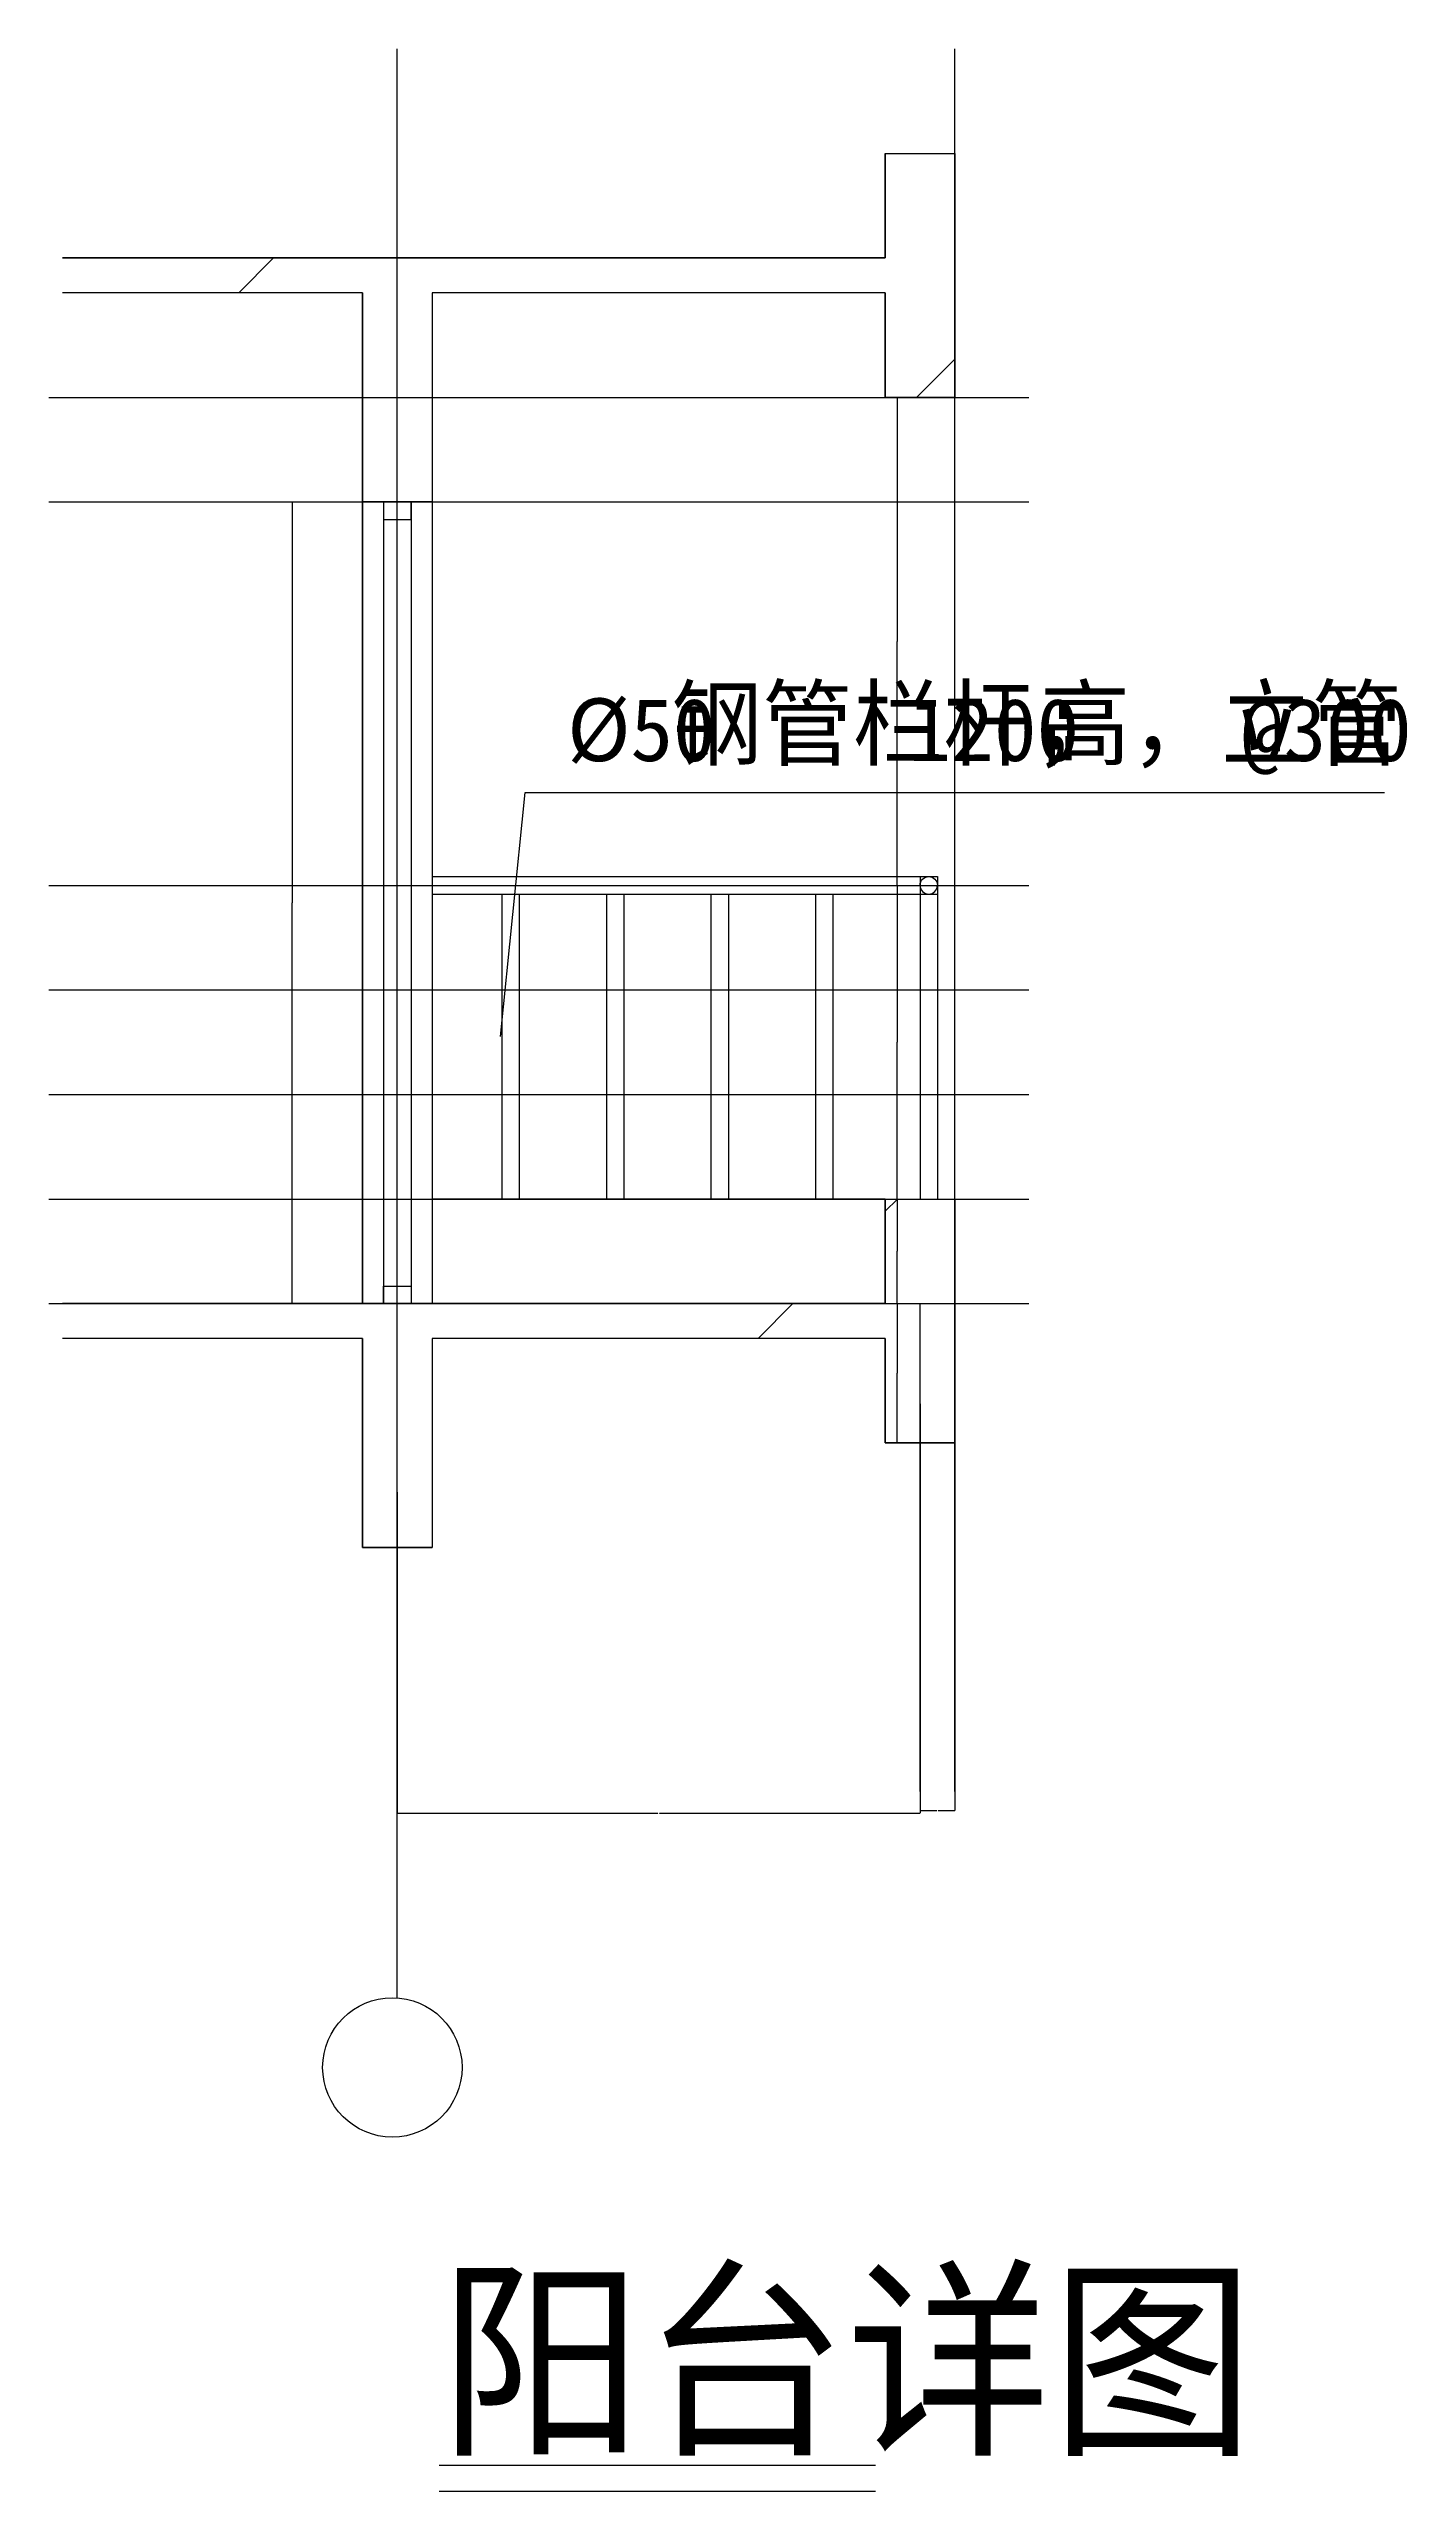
# Model space of a CAD drawing. Header units: metres. Extents: x 10700 to 22145, y 2693 to 9700.
# Drawn here: x 10700 to 14598, y 2693 to 9700 of the extents above; entities that cross this region are included whole.
import ezdxf

# ---------------------------------------------------------------- set-up
doc = ezdxf.new("R2010")
doc.units = ezdxf.units.M
for name, color, linetype in [('AXIS', 3, 'Continuous'), ('DOTE', 1, 'Continuous'), ('PUB_DIM', 3, 'Continuous'), ('PUB_TEXT', 7, 'Continuous'), ('PUB_WALL', 255, 'Continuous'), ('WALL', 255, 'Continuous')]:
    doc.layers.add(name, color=color, linetype=linetype)
doc.dimstyles.get("Standard").update_dxf_attribs({"dimtxt": 2.5, "dimasz": 2.5, "dimexe": 1.25, "dimexo": 0.625, "dimtad": 1, "dimcen": 2.5, "dimazin": 3, "dimtfac": 1, "dimtmove": 0, "dimatfit": 3})
pattern_1 = [(45, (0, 0), (-1122.53, 1122.53), [])]

# ---------------------------------------------------------------- blocks, each defined once
blk = doc.blocks.new('_AXISO')
blk.add_circle((0, 0), 0.5)
blk = doc.blocks.new('*D1')
for p, q in [((13134.75, 8700), (13134.75, 8000)), ((13134.5, 8000), (13134.25, 8000)), ((13134.75, 7300), (13134.75, 8000)), ((13134.75, 8000), (13134.75, 8000)), ((13135, 8000), (13135.25, 8000))]:
    blk.add_line(p, q)
at = {"layer": 'Defpoints'}
for p in [(13134.75, 8700), (13134.75, 8000), (13134.75, 7300)]:
    blk.add_point(p, dxfattribs=at)
at = {"layer": 'PUB_DIM', "insert": (13134.75, 8001.125), "char_height": 1, "attachment_point": 5}
blk.add_mtext('0', dxfattribs=at)
blk = doc.blocks.new('*D2')
for p, q in [((13134.75, 6100), (13134.75, 5900.32)), ((13134.5, 5900.32), (13134.25, 5900.32)), ((13134.75, 5700), (13134.75, 5900.32)), ((13134.75, 5900.32), (13134.75, 5900.32)), ((13135, 5900.32), (13135.25, 5900.32))]:
    blk.add_line(p, q)
at = {"layer": 'Defpoints'}
for p in [(13134.75, 6100), (13134.75, 5900.32), (13134.75, 5700)]:
    blk.add_point(p, dxfattribs=at)
at = {"layer": 'PUB_DIM', "insert": (13134.75, 5901.445), "char_height": 1, "attachment_point": 5}
blk.add_mtext('0', dxfattribs=at)
blk = doc.blocks.new('*D3')
for p, q in [((13134.75, 6400), (13134.75, 6250)), ((13134.5, 6250), (13134.25, 6250)), ((13134.75, 6100), (13134.75, 6250)), ((13134.75, 6250), (13134.75, 6250)), ((13135, 6250), (13135.25, 6250))]:
    blk.add_line(p, q)
at = {"layer": 'Defpoints'}
for p in [(13134.75, 6400), (13134.75, 6250), (13134.75, 6100)]:
    blk.add_point(p, dxfattribs=at)
at = {"layer": 'PUB_DIM', "insert": (13134.75, 6251.125), "char_height": 1, "attachment_point": 5}
blk.add_mtext('0', dxfattribs=at)
blk = doc.blocks.new('*D4')
for p, q in [((13134.75, 7300), (13134.75, 6850)), ((13134.5, 6850), (13134.25, 6850)), ((13134.75, 6400), (13134.75, 6850)), ((13134.75, 6850), (13134.75, 6850)), ((13135, 6850), (13135.25, 6850))]:
    blk.add_line(p, q)
at = {"layer": 'Defpoints'}
for p in [(13134.75, 7300), (13134.75, 6850), (13134.75, 6400)]:
    blk.add_point(p, dxfattribs=at)
at = {"layer": 'PUB_DIM', "insert": (13134.75, 6851.125), "char_height": 1, "attachment_point": 5}
blk.add_mtext('900', dxfattribs=at)
blk = doc.blocks.new('*D5')
for p, q in [((11398.17, 8400), (11398.17, 7250)), ((11397.92, 7250), (11397.67, 7250)), ((11398.17, 6100), (11398.17, 7250)), ((11398.17, 7250), (11398.17, 7250)), ((11398.42, 7250), (11398.67, 7250))]:
    blk.add_line(p, q)
at = {"layer": 'Defpoints'}
for p in [(11398.17, 8400), (11398.17, 7250), (11398.17, 6100)]:
    blk.add_point(p, dxfattribs=at)
at = {"layer": 'PUB_DIM', "insert": (11398.17, 7251.125), "char_height": 1, "attachment_point": 5}
blk.add_mtext('0', dxfattribs=at)
blk = doc.blocks.new('*D6')
for p, q in [((11700, 5559.1), (11700, 4637.55)), ((13200, 5559.1), (13200, 4637.55)), ((11700.25, 4637.55), (12448, 4637.55)), ((12452, 4637.55), (13199.75, 4637.55))]:
    blk.add_line(p, q)
at = {"layer": 'Defpoints'}
for p in [(11700, 5559.1), (13200, 5559.1), (11700, 4637.55)]:
    blk.add_point(p, dxfattribs=at)
at = {"layer": 'PUB_DIM', "insert": (12450, 4637.55), "char_height": 1, "attachment_point": 5}
blk.add_mtext('1500', dxfattribs=at)
blk = doc.blocks.new('*D7')
for p, q in [((13200, 5812.25), (13200, 4645.44)), ((13300, 5812.25), (13300, 4645.44)), ((13200.25, 4645.44), (13248.5, 4645.44)), ((13251.5, 4645.44), (13299.75, 4645.44))]:
    blk.add_line(p, q)
at = {"layer": 'Defpoints'}
for p in [(13200, 5812.25), (13300, 5812.25), (13200, 4645.44)]:
    blk.add_point(p, dxfattribs=at)
at = {"layer": 'PUB_DIM', "insert": (13250, 4645.44), "char_height": 1, "attachment_point": 5}
blk.add_mtext('100', dxfattribs=at)

msp = doc.modelspace()

# ---------------------------------------------------------------- hatches: boundary and pattern name
at = {"layer": 'PUB_TEXT'}
h = msp.add_hatch(dxfattribs=at)
h.set_pattern_fill('AN31C', scale=500)
h.set_pattern_definition(pattern_1)
h.paths.add_polyline_path([(11800, 9000), (13100, 9000), (13100, 8700), (13300, 8700), (13300, 9400), (13100, 9400), (13100, 9100), (10739.53, 9100), (10739.53, 9000), (11600, 9000), (11600, 8400), (11800, 8400)])
h = msp.add_hatch(dxfattribs=at)
h.set_pattern_fill('AN31C', scale=500)
h.set_pattern_definition(pattern_1)
h.paths.add_polyline_path([(13300, 6400), (13100, 6400), (13100, 6100), (10737.29, 6100), (10739.53, 6000), (11600, 6000), (11600, 5400.43), (11800, 5400.43), (11800, 6000), (13100, 6000), (13100, 5700), (13300, 5700)])

# ---------------------------------------------------------------- linework, layer by layer
for p, q in [((11600, 8400), (11600, 6100)), ((11660, 8400), (11660, 6100)), ((11740, 8400), (11740, 6100)), ((11800, 8400), (11800, 6100)), ((11800, 7325), (13250, 7325)), ((13200, 7325), (13200, 6400)), ((13250, 7325), (13250, 6400)), ((11800, 7275), (13250, 7275)), ((12000, 7275), (12000, 6400)), ((12050, 7275), (12050, 6400)), ((12300, 7275), (12300, 6400)), ((12350, 7275), (12350, 6400)), ((12600, 7275), (12600, 6400)), ((12650, 7275), (12650, 6400)), ((12900, 7275), (12900, 6400)), ((12950, 7275), (12950, 6400)), ((13100, 6400), (11800, 6400))]:
    msp.add_line(p, q)
for points in [[(11600, 8400), (11800, 8400), (11800, 6100), (11600, 6100)], [(11660, 8400), (11660, 8350), (11740, 8350), (11740, 8400)], [(11660, 6100), (11660, 6150), (11740, 6150), (11740, 6100)]]:
    msp.add_lwpolyline(points, close=True)
for points in [[(13200, 7300, -1), (13250, 7300, -1)], [(13200, 7300, 1), (13250, 7300, 1)]]:
    msp.add_lwpolyline(points, format="xyb")
at = {"layer": 'AXIS'}
msp.add_line((11700, 4108.46), (11700, 5400.43), dxfattribs=at)
at = {"layer": 'DOTE'}
for p, q in [((11700, 4700), (11700, 9700)), ((13300, 4700), (13300, 9700)), ((10700, 8700), (13512.45, 8700)), ((10700, 8400), (13512.45, 8400)), ((10700, 7300), (13512.45, 7300)), ((10700, 7000), (13512.45, 7000)), ((10700, 6700), (13512.45, 6700)), ((10700, 6400), (13512.45, 6400)), ((10700, 6100), (13512.45, 6100)), ((13200, 4700), (13200, 6100))]:
    msp.add_line(p, q, dxfattribs=at)
at = {"layer": 'PUB_TEXT'}
for p, q in [((11996.28, 6866.5), (12067.13, 7566.58)), ((12067.13, 7566.58), (14533.03, 7566.58))]:
    msp.add_line(p, q, dxfattribs=at)
for points in [[(11820.06, 2767.68), (13072.62, 2767.68)], [(11820.06, 2692.68), (13072.62, 2692.68)]]:
    msp.add_lwpolyline(points, dxfattribs=at)
at = {"layer": 'PUB_WALL'}
for points in [[(10739.53, 9100), (13100, 9100), (13100, 9400), (13300, 9400), (13300, 8700), (13100, 8700), (13100, 9000), (11800, 9000), (11800, 8400), (11600, 8400), (11600, 9000), (10739.53, 9000)], [(10739.53, 6100), (13100, 6100), (13100, 6400), (13300, 6400), (13300, 5700), (13100, 5700), (13100, 6000), (11800, 6000), (11800, 5400.43), (11600, 5400.43), (11600, 6000), (10739.53, 6000)]]:
    msp.add_lwpolyline(points, dxfattribs=at)
at = {"layer": 'WALL'}
for p, q in [((13100, 9400), (13100, 9100)), ((13100, 9400), (13300, 9400)), ((13300, 9400), (13300, 8700)), ((13100, 9100), (10739.53, 9100)), ((11600, 9000), (10739.53, 9000)), ((11600, 9000), (11600, 8400)), ((11800, 9000), (11800, 8400)), ((13100, 9000), (11800, 9000)), ((13100, 9000), (13100, 8700)), ((13100, 8700), (13300, 8700)), ((11600, 8400), (11800, 8400)), ((13100, 6400), (13100, 6100)), ((13100, 6400), (13300, 6400)), ((13300, 6400), (13300, 5700)), ((13100, 6100), (10739.53, 6100)), ((11600, 6000), (10739.53, 6000)), ((11600, 6000), (11600, 5400.43)), ((11800, 6000), (11800, 5400.43)), ((13100, 6000), (11800, 6000)), ((13100, 6000), (13100, 5700)), ((13100, 5700), (13300, 5700)), ((11600, 5400.43), (11800, 5400.43))]:
    msp.add_line(p, q, dxfattribs=at)

# ---------------------------------------------------------------- block references
at = {"layer": 'AXIS', "xscale": 400, "yscale": 400, "zscale": 400}
msp.add_blockref('_AXISO', (11685.75, 3908.46), dxfattribs=at)

# ---------------------------------------------------------------- texts
at = {"layer": 'PUB_TEXT'}
for s, height, p in [('钢管栏杆，', 200, (12486.73, 7664.45)), ('高，立管', 200, (13543.72, 7664.45)), ('%%c50', 180, (12187.13, 7656.58)), ('1200', 180, (13166.95, 7656.58)), ('@300', 180, (14120.96, 7656.58)), ('阳台详图', 450, (11820.06, 2842.68))]:
    msp.add_text(s, height=height, dxfattribs=at).set_placement(p)

# ---------------------------------------------------------------- dimensions: what is measured, and where the dimension line sits
at = {"layer": 'PUB_DIM'}
for base, p1, p2, picture, middle in [((13134.75, 8000), (13134.75, 8700), (13134.75, 7300), '*D1', (13134.75, 8001.125)), ((11398.17, 7250), (11398.17, 8400), (11398.17, 6100), '*D5', (11398.17, 7251.125)), ((13134.75, 6250), (13134.75, 6400), (13134.75, 6100), '*D3', (13134.75, 6251.125)), ((13134.75, 5900.32), (13134.75, 6100), (13134.75, 5700), '*D2', (13134.75, 5901.445)), ((13200, 4645.44), (13200, 5812.25), (13300, 5812.25), '*D7', (13250, 4645.44)), ((11700, 4637.55), (11700, 5559.1), (13200, 5559.1), '*D6', (12450, 4637.55))]:
    dim = msp.add_linear_dim(base=base, p1=p1, p2=p2, dimstyle='Standard', dxfattribs=at)
    dim.commit()
    dim.dimension.update_dxf_attribs({"geometry": picture, "text_midpoint": middle})
dim = msp.add_linear_dim(base=(13134.75, 6850), p1=(13134.75, 7300), p2=(13134.75, 6400), text='900', dimstyle='Standard', dxfattribs=at)
dim.commit()
dim.dimension.update_dxf_attribs({"geometry": '*D4', "text_midpoint": (13134.75, 6851.125)})

doc.saveas('drawing.dxf')
